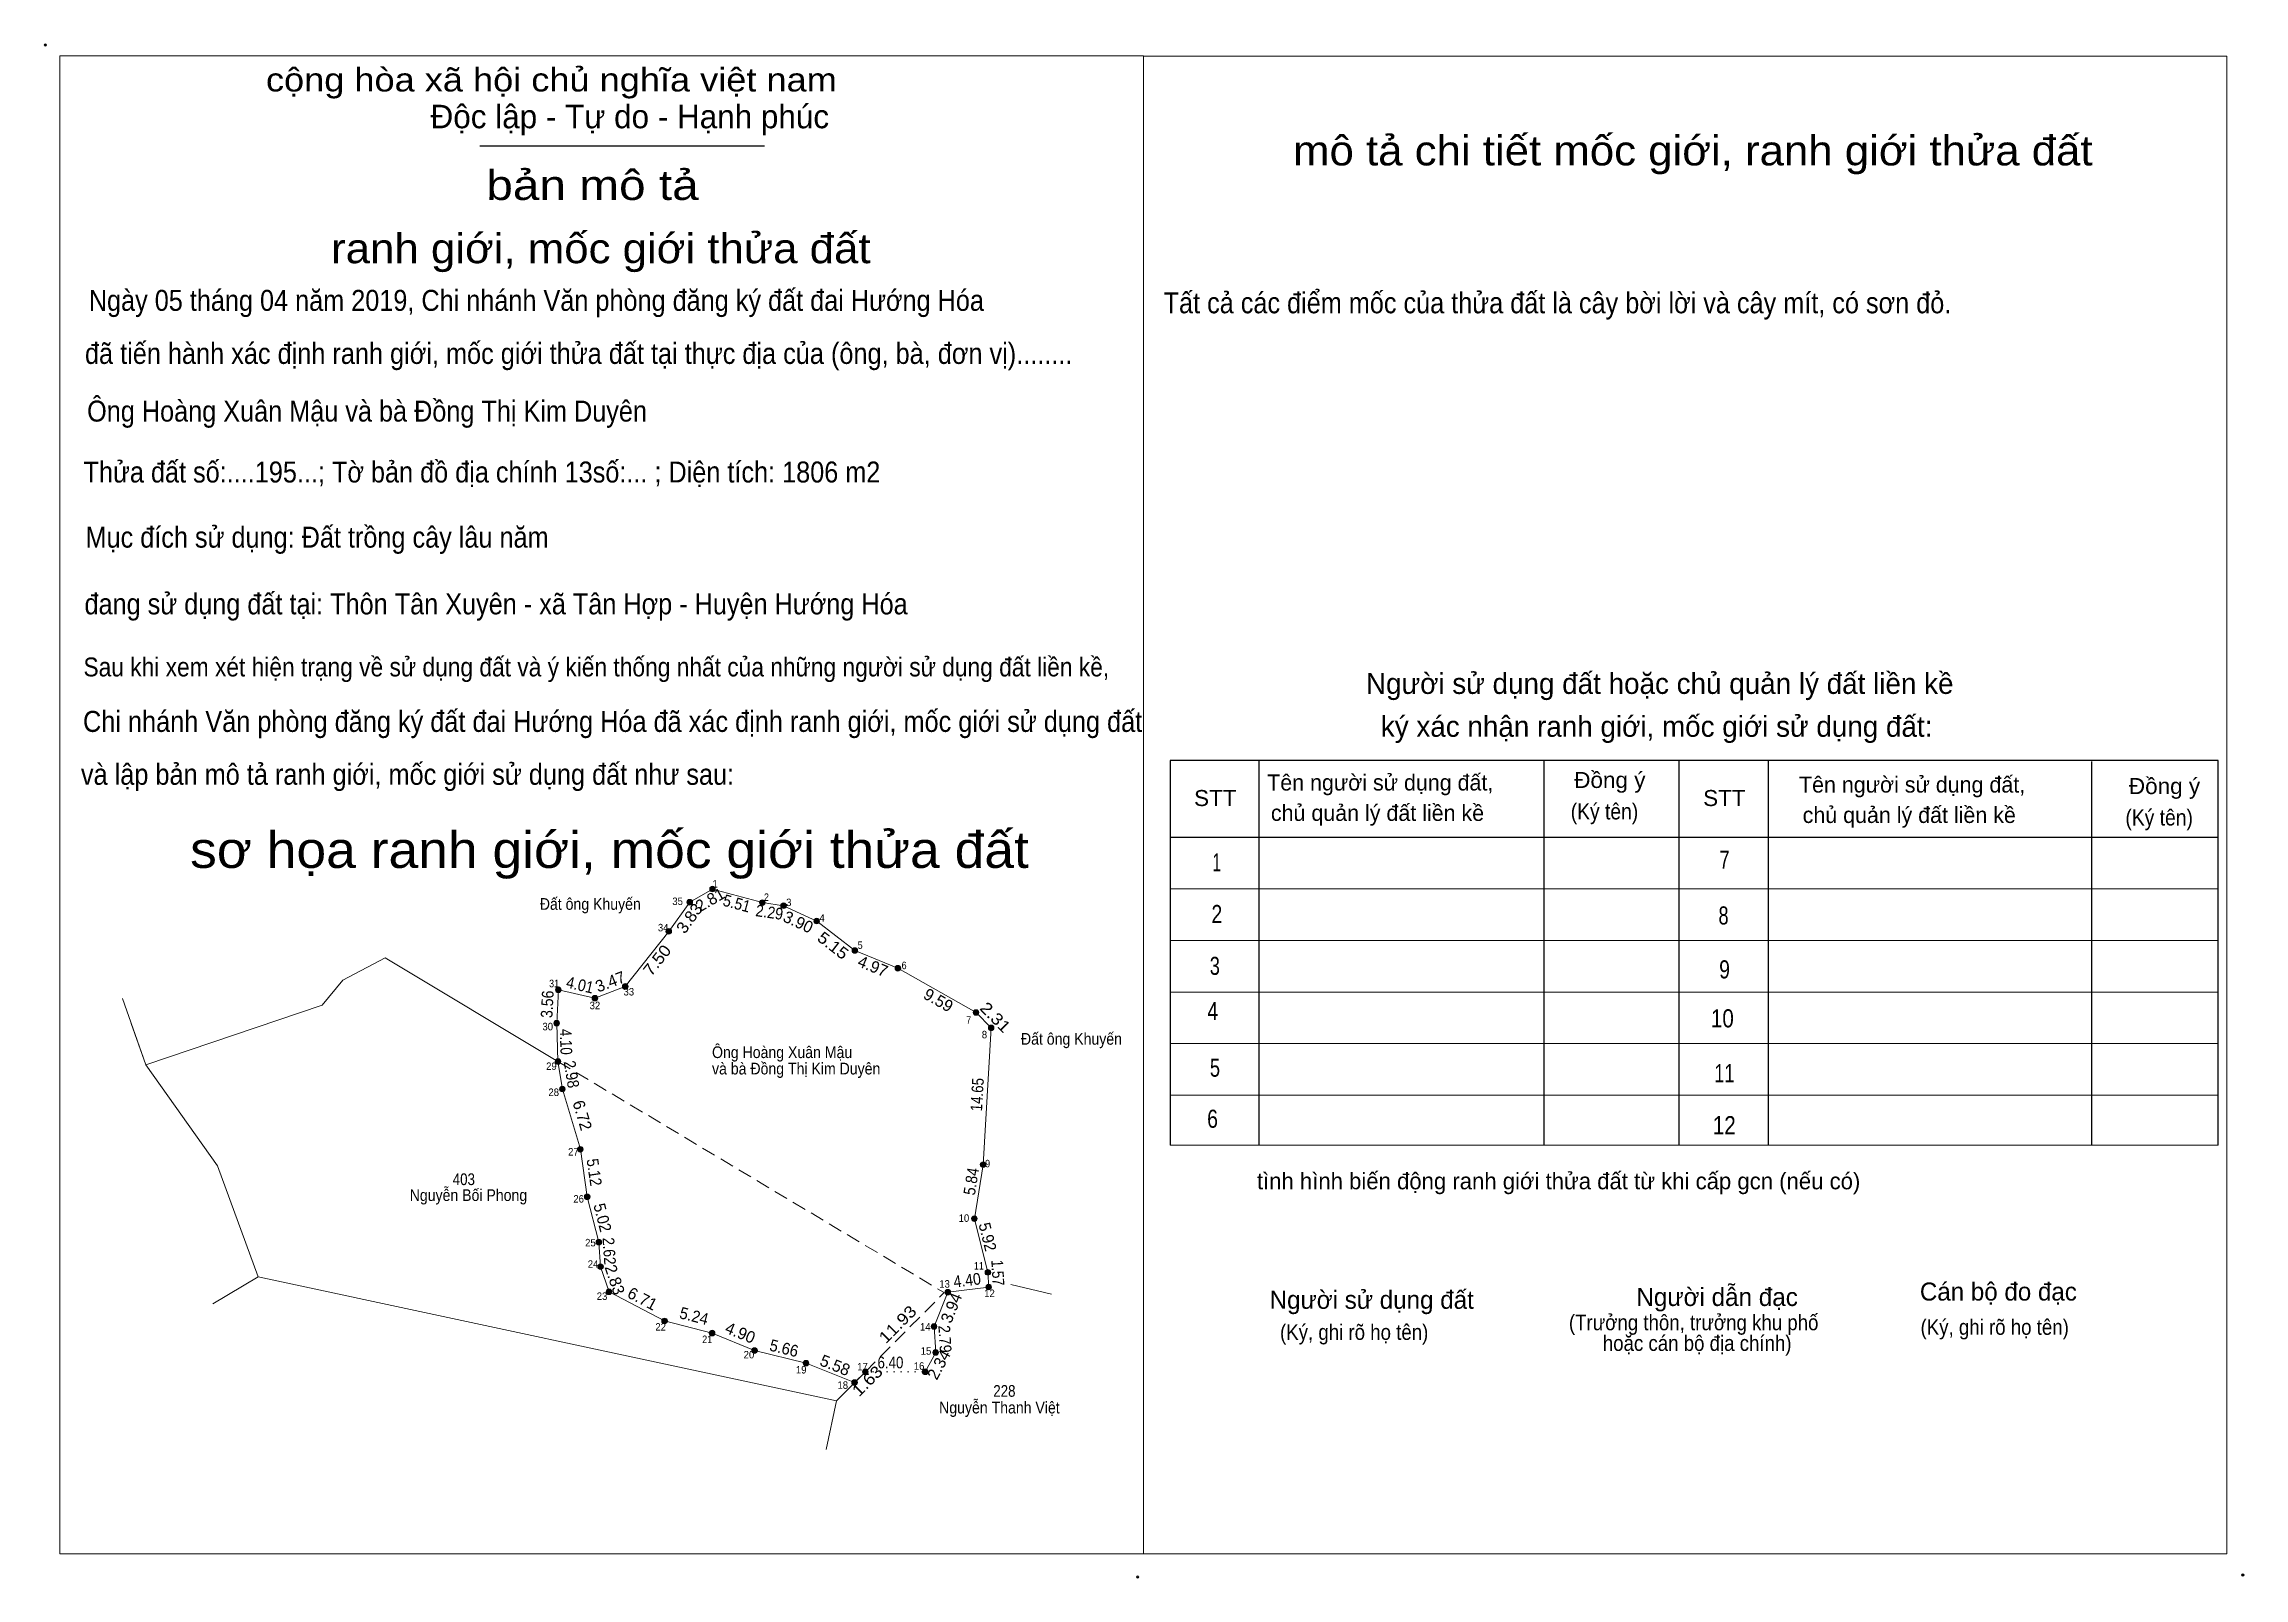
# Model space of a CAD drawing. Header units: metres. Extents: x 552359 to 552912, y 1839972 to 1840607.
# Drawn here: x 552358.8 to 552593.8, y 1840442.9 to 1840606.8 of the extents above; entities that cross this region are included whole.
import ezdxf
from ezdxf.enums import TextEntityAlignment as Align

# ---------------------------------------------------------------- set-up
doc = ezdxf.new("R2010")
doc.units = ezdxf.units.M
doc.header["$LTSCALE"] = 0.5
doc.header["$PDMODE"] = 32
doc.header["$PDSIZE"] = 0.25
doc.linetypes.add('DOTTED', pattern=[1.5, 0.3, -1.2])
doc.linetypes.add('MEDIUM_DASHED', pattern=[4.5, 3, -1.5])
for name, color, linetype, lineweight in [('10', 7, 'Continuous', 13), ('2', 7, 'Continuous', 13), ('49', 7, 'Continuous', 13), ('63', 7, 'Continuous', 13)]:
    doc.layers.add(name, color=color, linetype=linetype, lineweight=lineweight)
doc.layers.add('16', color=7, linetype='Continuous')

msp = doc.modelspace()

# ---------------------------------------------------------------- texts
at = {"layer": '16', "width": 0.9}
for s, height, p in [('Ngày 05 tháng 04 năm 2019, Chi nhánh Văn phòng đăng ký đất đai Hướng Hóa', 2.24, (552363.63, 1840578.27)), ('Tất cả các điểm mốc của thửa đất là cây bời lời và cây mít, có sơn đỏ.', 2.24, (552478.42, 1840578.01)), (' đã tiến hành xác định ranh giới, mốc giới thửa đất tại thực địa của (ông, bà, đơn vị)........', 2.244, (552362.47, 1840572.6)), ('Ông Hoàng Xuân Mậu và bà Đồng Thị Kim Duyên', 2.24, (552363.45, 1840566.44)), ('Thửa đất số:....195...; Tờ bản đồ địa chính 13số:... ; Diện tích: 1806 m2', 2.24, (552363.07, 1840559.93)), ('Mục đích sử dụng: Đất trồng cây lâu năm', 2.24, (552363.28, 1840552.97)), ('đang sử dụng đất tại: Thôn Tân Xuyên - xã Tân Hợp - Huyện Hướng Hóa', 2.24, (552363.17, 1840545.84)), ('Sau khi xem xét hiện trạng về sử dụng đất và ý kiến thống nhất của những người sử dụng đất liền kề,', 2.019, (552363.06, 1840539.21)), ('Chi nhánh Văn phòng đăng ký đất đai Hướng Hóa đã xác định ranh giới, mốc giới sử dụng đất', 2.244, (552363.01, 1840533.28)), (' và lập bản mô tả ranh giới, mốc giới sử dụng đất như sau:', 2.244, (552362.04, 1840527.63)), ('và bà Đồng Thị Kim Duyên', 1.25, (552430.19, 1840496.68)), ('Ông Hoàng Xuân Mậu ', 1.25, (552430.19, 1840498.43))]:
    msp.add_text(s, height=height, dxfattribs=at).set_placement(p)
at = {"layer": '2'}
for s, height, width, p in [('cộng hòa xã hội chủ nghĩa việt nam', 2.511, 1.15, (552382.55, 1840601.71)), ('Đồng ý', 1.711, 1.05, (552522.27, 1840527.29)), ('STT', 1.711, 1.05, (552481.67, 1840525.36)), ('STT', 1.711, 1.05, (552536.04, 1840525.36)), ('Đồng ý', 1.711, 1.05, (552581.51, 1840526.64)), ('(Ký tên)', 1.711, 0.9, (552521.9, 1840523.93)), ('(Ký tên)', 1.711, 0.9, (552581.14, 1840523.28)), ('(Ký, ghi rõ họ tên)', 1.656, 0.9, (552490.85, 1840468.32)), ('(Ký, ghi rõ họ tên)', 1.656, 0.9, (552559.26, 1840468.86))]:
    msp.add_text(s, height=height, dxfattribs=dict(at, width=width)).set_placement(p)
for s, height, p in [('Độc lập - Tự do - Hạnh phúc', 2.511, (552400.13, 1840597.78)), ('Người sử dụng đất hoặc chủ quản lý đất liền kề ', 2.222, (552500.03, 1840537.34)), ('ký xác nhận ranh giới, mốc giới sử dụng đất:', 2.222, (552501.62, 1840532.76)), ('Tên người sử dụng đất,', 1.711, (552489.48, 1840527.02)), ('Tên người sử dụng đất,', 1.711, (552546.28, 1840526.8)), ('chủ quản lý đất liền kề', 1.711, (552489.88, 1840523.77)), ('chủ quản lý đất liền kề', 1.711, (552546.67, 1840523.55)), ('tình hình biến động ranh giới thửa đất từ khi cấp gcn (nếu có)', 1.766, (552488.38, 1840484.41)), ('Cán bộ đo đạc', 1.927, (552559.19, 1840472.52)), ('Người sử dụng đất', 1.932, (552489.74, 1840471.64)), ('Người dẫn đạc', 1.936, (552528.91, 1840471.94))]:
    msp.add_text(s, height=height, dxfattribs=at).set_placement(p)
for s, height, width, p in [('mô tả chi tiết mốc giới, ranh giới thửa đất', 3.178, 1.1, (552534.94, 1840593.81)), ('bản mô tả', 3.179, 1.2, (552417.425, 1840590.12)), ('ranh giới, mốc giới thửa đất', 3.179, 1.1, (552418.315, 1840583.36)), ('sơ họa ranh giới, mốc giới thửa đất', 3.879, 1.1, (552419.24, 1840518.75)), ('1', 1.931, 0.65, (552484.095, 1840518.38)), ('7', 1.936, 0.75, (552538.33, 1840518.66)), ('2', 1.931, 0.8, (552484.105, 1840512.86)), ('8', 1.936, 0.75, (552538.22, 1840512.7)), ('3', 1.932, 0.75, (552483.89, 1840507.32)), ('9', 1.936, 0.8, (552538.33, 1840506.94)), ('4', 1.932, 0.8, (552483.67, 1840502.5)), ('10', 1.936, 0.85, (552538.095, 1840501.71)), ('5', 1.932, 0.75, (552483.905, 1840496.44)), ('11', 1.936, 0.75, (552538.31, 1840495.85)), ('6', 1.932, 0.8, (552483.645, 1840490.98)), ('12', 1.936, 0.85, (552538.3, 1840490.29)), ('(Trưởng thôn, trưởng khu phố', 1.655, 0.9, (552535.03, 1840469.35)), ('hoặc cán bộ địa chính)', 1.655, 0.9, (552535.405, 1840467.14))]:
    msp.add_text(s, height=height, dxfattribs=dict(at, width=width)).set_placement(p, align=Align.CENTER)
at = {"layer": '63'}
for s, width, p in [(' 1', 0.9, (552430.79, 1840516.65)), (' 35', 0.95, (552427.08, 1840514.78)), (' 2', 0.9, (552436.27, 1840515.22)), (' 3', 0.95, (552438.67, 1840514.67)), (' 34', 0.95, (552425.54, 1840511.97)), (' 4', 0.95, (552442.23, 1840513)), (' 5', 0.9, (552446.28, 1840510.09)), (' 6', 0.9, (552450.97, 1840507.93)), (' 31', 0.9, (552413.86, 1840506)), (' 33', 0.95, (552421.87, 1840505.12)), (' 32', 0.95, (552418.25, 1840503.65)), (' 7', 0.9, (552457.87, 1840502.1)), (' 30', 0.95, (552413.21, 1840501.4)), (' 8', 0.95, (552459.57, 1840500.54)), (' 29', 0.95, (552413.6, 1840497.16)), (' 28', 0.95, (552413.85, 1840494.38)), (' 27', 0.95, (552415.95, 1840488.02)), (' 9', 0.9, (552459.89, 1840486.76)), (' 26', 0.95, (552416.51, 1840482.99)), (' 10', 0.95, (552457.66, 1840480.93)), (' 25', 0.95, (552417.77, 1840478.31)), (' 24', 0.95, (552418.05, 1840476.02)), (' 13', 0.95, (552455.59, 1840473.9)), (' 11', 0.9, (552459.22, 1840475.83)), (' 23', 0.95, (552419.01, 1840472.59)), (' 12', 0.95, (552460.39, 1840472.9)), (' 22', 0.95, (552425.27, 1840469.31)), (' 14', 0.95, (552453.53, 1840469.31)), (' 21', 0.9, (552430.21, 1840467.98)), (' 15', 0.95, (552453.61, 1840466.74)), (' 20', 0.95, (552434.7, 1840466.34)), (' 19', 0.95, (552440.28, 1840464.73)), (' 17', 0.95, (552446.83, 1840465.06)), (' 16', 0.95, (552452.87, 1840465.13)), (' 18', 0.95, (552444.72, 1840463.09))]:
    msp.add_text(s, height=0.8, dxfattribs=dict(at, width=width)).set_placement(p, align=Align.RIGHT)
for s, width, p in [('Đất ông Khuyến', 0.9, (552417.19, 1840514.27)), ('Đất ông Khuyến', 0.9, (552468.58, 1840499.86)), ('Nguyễn Bối Phong', 0.9, (552404.175, 1840483.16)), ('403', 0.85, (552403.685, 1840484.86)), ('6.40', 0.85, (552449.245, 1840465.28)), ('228', 0.85, (552461.415, 1840462.24)), ('Nguyễn Thanh Việt', 0.9, (552460.885, 1840460.46))]:
    msp.add_text(s, height=1.25, dxfattribs=dict(at, width=width)).set_placement(p, align=Align.CENTER)
for s, rotation, width, p in [('3.83', 54.236, 1.05, (552428.2822, 1840513.0048)), ('5.51', 344.754, 0.9, (552432.6707, 1840514.3546)), ('2.29', 351.729, 0.9, (552436.2301, 1840513.3963)), ('7.50', 51.71, 1.1, (552424.8145, 1840508.4977)), ('5.15', 322.262, 1.1, (552442.7375, 1840509.9665)), ('3.56', 87.105, 0.9, (552413.2125, 1840504.1534)), ('4.01', 347.177, 0.9, (552415.9563, 1840505.6431)), ('2.31', 314.648, 1.15, (552460.0089, 1840502.3542)), ('4.10', 271.956, 0.85, (552413.9686, 1840500.1463)), ('2.98', 279.083, 0.9, (552414.5736, 1840496.5987)), ('14.65', 86.634, 0.85, (552459.1273, 1840494.4933)), ('5.12', 278.304, 0.9, (552416.996, 1840486.1403)), ('5.84', 80.844, 0.9, (552458.4894, 1840485.1555)), ('5.02', 284.313, 0.95, (552417.8954, 1840481.2295)), ('5.92', 284.083, 0.95, (552459.0183, 1840479.1721)), ('2.62', 273.945, 0.9, (552418.5891, 1840477.763)), ('4.40', 7.173, 0.9, (552457.512, 1840474.0853)), ('1.57', 273.281, 0.85, (552460.0911, 1840475.4558)), ('5.24', 345.646, 0.95, (552428.1151, 1840470.2723)), ('11.93', 45.17, 1.15, (552450.4542, 1840469.5444)), ('5.66', 346.209, 0.95, (552437.736, 1840466.8303)), ('2.79', 273.499, 0.9, (552454.4476, 1840468.3781)), ('1.63', 45, 1.15, (552447.2181, 1840463.4881))]:
    msp.add_text(s, height=1.25, rotation=rotation, dxfattribs=dict(at, width=width)).set_placement(p, align=Align.CENTER)
for s, rotation, p in [('2.81', 30.124, (552430.3013, 1840514.8037)), ('3.90', 335.143, (552439.1373, 1840512.4078)), ('3.47', 21.097, (552419.55, 1840506.0126)), ('4.97', 337.664, (552447.1325, 1840507.6686)), ('9.59', 330.44, (552454.0617, 1840504.077)), ('6.72', 286.601, (552415.7436, 1840492.1386)), ('2.83', 288.563, (552419.2124, 1840474.554)), ('6.71', 332.289, (552422.4744, 1840472.1656)), ('3.94', 68.118, (552456.3273, 1840471.5071)), ('4.90', 337.677, (552432.9776, 1840468.5087)), ('5.58', 338.218, (552443.1031, 1840465.0353)), ('2.34', 61.683, (552454.9663, 1840465.3736))]:
    msp.add_text(s, height=1.25, rotation=rotation, dxfattribs=at).set_placement(p, align=Align.CENTER)

# ---------------------------------------------------------------- hatches: boundary and pattern name
at = {"layer": '63'}
for points in [[(552428.1121, 1840515.0823, 1), (552427.5121, 1840515.0823, 1)], [(552430.5421, 1840516.4923, 1), (552429.9421, 1840516.4923, 1)], [(552435.8621, 1840515.0423, 1), (552435.2621, 1840515.0423, 1)], [(552438.1321, 1840514.7123, 1), (552437.5321, 1840514.7123, 1)], [(552425.8721, 1840511.9723, 1), (552425.2721, 1840511.9723, 1)], [(552441.6721, 1840513.0723, 1), (552441.0721, 1840513.0723, 1)], [(552445.7421, 1840509.9223, 1), (552445.1421, 1840509.9223, 1)], [(552450.3421, 1840508.0323, 1), (552449.7421, 1840508.0323, 1)], [(552414.0721, 1840505.7223, 1), (552413.4721, 1840505.7223, 1)], [(552417.9821, 1840504.8323, 1), (552417.3821, 1840504.8323, 1)], [(552421.2221, 1840506.0823, 1), (552420.6221, 1840506.0823, 1)], [(552458.6821, 1840503.3023, 1), (552458.0821, 1840503.3023, 1)], [(552413.8921, 1840502.1623, 1), (552413.2921, 1840502.1623, 1)], [(552460.3021, 1840501.6623, 1), (552459.7021, 1840501.6623, 1)], [(552414.0321, 1840498.0623, 1), (552413.4321, 1840498.0623, 1)], [(552414.5021, 1840495.1223, 1), (552413.9021, 1840495.1223, 1)], [(552416.4221, 1840488.6823, 1), (552415.8221, 1840488.6823, 1)], [(552459.4421, 1840487.0423, 1), (552458.8421, 1840487.0423, 1)], [(552417.1621, 1840483.6123, 1), (552416.5621, 1840483.6123, 1)], [(552458.5121, 1840481.2723, 1), (552457.9121, 1840481.2723, 1)], [(552418.4021, 1840478.7523, 1), (552417.8021, 1840478.7523, 1)], [(552418.5821, 1840476.1423, 1), (552417.9821, 1840476.1423, 1)], [(552459.9521, 1840475.5323, 1), (552459.3521, 1840475.5323, 1)], [(552419.4821, 1840473.4623, 1), (552418.8821, 1840473.4623, 1)], [(552455.6721, 1840473.4123, 1), (552455.0721, 1840473.4123, 1)], [(552460.0421, 1840473.9623, 1), (552459.4421, 1840473.9623, 1)], [(552425.4221, 1840470.3423, 1), (552424.8221, 1840470.3423, 1)], [(552454.2021, 1840469.7523, 1), (552453.6021, 1840469.7523, 1)], [(552430.5021, 1840469.0423, 1), (552429.9021, 1840469.0423, 1)], [(552435.0321, 1840467.1823, 1), (552434.4321, 1840467.1823, 1)], [(552440.5321, 1840465.8323, 1), (552439.9321, 1840465.8323, 1)], [(552446.8621, 1840464.9123, 1), (552446.2621, 1840464.9123, 1)], [(552453.2621, 1840464.9123, 1), (552452.6621, 1840464.9123, 1)], [(552454.3721, 1840466.9723, 1), (552453.7721, 1840466.9723, 1)], [(552445.7121, 1840463.7623, 1), (552445.1121, 1840463.7623, 1)]]:
    msp.add_hatch(color=256, dxfattribs=at).paths.add_polyline_path(points)

# ---------------------------------------------------------------- linework, layer by layer
at = {"layer": '10'}
for p, q in [((552395.27, 1840509.13), (552413.74, 1840498.06)), ((552367.22, 1840504.79), (552369.71, 1840497.72)), ((552368.15, 1840502.14), (552369.71, 1840497.72)), ((552376.86, 1840472.18), (552381.72, 1840475.04)), ((552376.86, 1840472.18), (552381.72, 1840475.04)), ((552381.72, 1840475.04), (552443.5, 1840461.82))]:
    msp.add_line(p, q, dxfattribs=at)
for points in [[(552459.75, 1840473.96), (552459.66, 1840475.53), (552458.22, 1840481.27), (552459.15, 1840487.04), (552460.01, 1840501.66), (552458.39, 1840503.3), (552450.05, 1840508.03), (552445.45, 1840509.92), (552441.38, 1840513.07), (552437.84, 1840514.71), (552435.57, 1840515.04), (552430.25, 1840516.49), (552427.82, 1840515.08), (552425.58, 1840511.97), (552420.93, 1840506.08), (552417.69, 1840504.83), (552413.78, 1840505.72), (552413.6, 1840502.16), (552413.74, 1840498.06), (552414.21, 1840495.12), (552416.13, 1840488.68), (552416.87, 1840483.61), (552418.11, 1840478.75), (552418.29, 1840476.14)], [(552369.71, 1840497.72), (552388.57, 1840504.07), (552390.76, 1840506.76), (552395.27, 1840509.13)], [(552369.71, 1840497.72), (552388.57, 1840504.07), (552390.76, 1840506.76), (552395.27, 1840509.13)], [(552381.72, 1840475.04), (552377.39, 1840486.93), (552369.71, 1840497.72)], [(552381.72, 1840475.04), (552377.39, 1840486.93), (552369.71, 1840497.72)], [(552418.29, 1840476.14), (552419.19, 1840473.46), (552425.13, 1840470.34), (552430.21, 1840469.04), (552434.74, 1840467.18), (552440.24, 1840465.83), (552445.42, 1840463.76)], [(552452.97, 1840464.91), (552454.08, 1840466.97), (552453.91, 1840469.75), (552455.38, 1840473.41)]]:
    msp.add_lwpolyline(points, dxfattribs=at)
at = {"layer": '2', "lineweight": 25}
for p, q in [((552405.39, 1840595.9), (552435.81, 1840595.9)), ((552488.59, 1840530.21), (552488.59, 1840489.12)), ((552519.04, 1840530.21), (552519.04, 1840489.12)), ((552533.44, 1840530.21), (552533.44, 1840489.12)), ((552542.97, 1840530.21), (552542.97, 1840489.12)), ((552577.52, 1840530.11), (552577.52, 1840489.12)), ((552479.12, 1840522.05), (552591.04, 1840522.05))]:
    msp.add_line(p, q, dxfattribs=at)
at = {"layer": '2'}
for p, q in [((552479.12, 1840516.53), (552591.04, 1840516.53)), ((552479.12, 1840511.01), (552591.04, 1840511.01)), ((552479.12, 1840505.49), (552591.04, 1840505.49)), ((552479.12, 1840499.97), (552591.04, 1840499.97)), ((552479.12, 1840494.45), (552591.04, 1840494.45)), ((552479.12, 1840489.12), (552591.04, 1840489.12))]:
    msp.add_line(p, q, dxfattribs=at)
for points in [[(552360.56, 1840445.47), (552360.55, 1840445.47), (552360.55, 1840605.51), (552476.26, 1840605.51), (552476.26, 1840605.5)], [(552476.26, 1840605.5), (552476.26, 1840445.47), (552360.56, 1840445.47)], [(552476.26, 1840605.5), (552591.97, 1840605.5), (552591.97, 1840445.47), (552591.96, 1840445.47)], [(552591.96, 1840445.47), (552476.26, 1840445.47), (552476.26, 1840605.5)], [(552476.26, 1840605.5), (552591.96, 1840605.5), (552591.96, 1840445.47)], [(552591.96, 1840445.47), (552476.26, 1840445.47), (552476.26, 1840605.5)]]:
    msp.add_lwpolyline(points, dxfattribs=at)
at = {"layer": '2', "lineweight": 25}
msp.add_lwpolyline([(552591.04, 1840489.12), (552591.04, 1840530.21), (552479.12, 1840530.21), (552479.12, 1840489.12)], dxfattribs=at)
at = {"layer": '2'}
for p in [(552358.97, 1840606.66), (552475.64, 1840443), (552593.68, 1840443.2)]:
    msp.add_point(p, dxfattribs=at)
at = {"layer": '49'}
for p, q in [((552455.38, 1840473.41), (552459.75, 1840473.96)), ((552462.09, 1840474.25), (552466.44, 1840473.21)), ((552446.57, 1840464.91), (552443.5, 1840461.82)), ((552446.57, 1840464.91), (552445.42, 1840463.76)), ((552443.5, 1840461.82), (552442.38, 1840456.6))]:
    msp.add_line(p, q, dxfattribs=at)
at = {"layer": '49', "linetype": 'DOTTED'}
msp.add_line((552446.57, 1840464.91), (552452.97, 1840464.91), dxfattribs=at)
at = {"layer": '63', "linetype": 'MEDIUM_DASHED'}
for p in [(552413.74, 1840498.06), (552446.57, 1840464.91)]:
    msp.add_line(p, (552454.98, 1840473.37), dxfattribs=at)
at = {"layer": '63'}
for centre in [(552427.8121, 1840515.0823), (552430.2421, 1840516.4923), (552435.5621, 1840515.0423), (552437.8321, 1840514.7123), (552425.5721, 1840511.9723), (552441.3721, 1840513.0723), (552445.4421, 1840509.9223), (552450.0421, 1840508.0323), (552413.7721, 1840505.7223), (552417.6821, 1840504.8323), (552420.9221, 1840506.0823), (552458.3821, 1840503.3023), (552413.5921, 1840502.1623), (552460.0021, 1840501.6623), (552413.7321, 1840498.0623), (552414.2021, 1840495.1223), (552416.1221, 1840488.6823), (552459.1421, 1840487.0423), (552416.8621, 1840483.6123), (552458.2121, 1840481.2723), (552418.1021, 1840478.7523), (552418.2821, 1840476.1423), (552459.6521, 1840475.5323), (552419.1821, 1840473.4623), (552455.3721, 1840473.4123), (552459.7421, 1840473.9623), (552425.1221, 1840470.3423), (552453.9021, 1840469.7523), (552430.2021, 1840469.0423), (552434.7321, 1840467.1823), (552440.2321, 1840465.8323), (552446.5621, 1840464.9123), (552452.9621, 1840464.9123), (552454.0721, 1840466.9723), (552445.4121, 1840463.7623)]:
    msp.add_circle(centre, 0.3, dxfattribs=at)

msp.set_redraw_order([(e.dxf.handle, doc.entitydb.next_handle()) for e in msp.query("TEXT MTEXT ATTDEF DIMENSION ARC_DIMENSION")])  # texts and dimensions are drawn at this point

doc.saveas('drawing.dxf')
